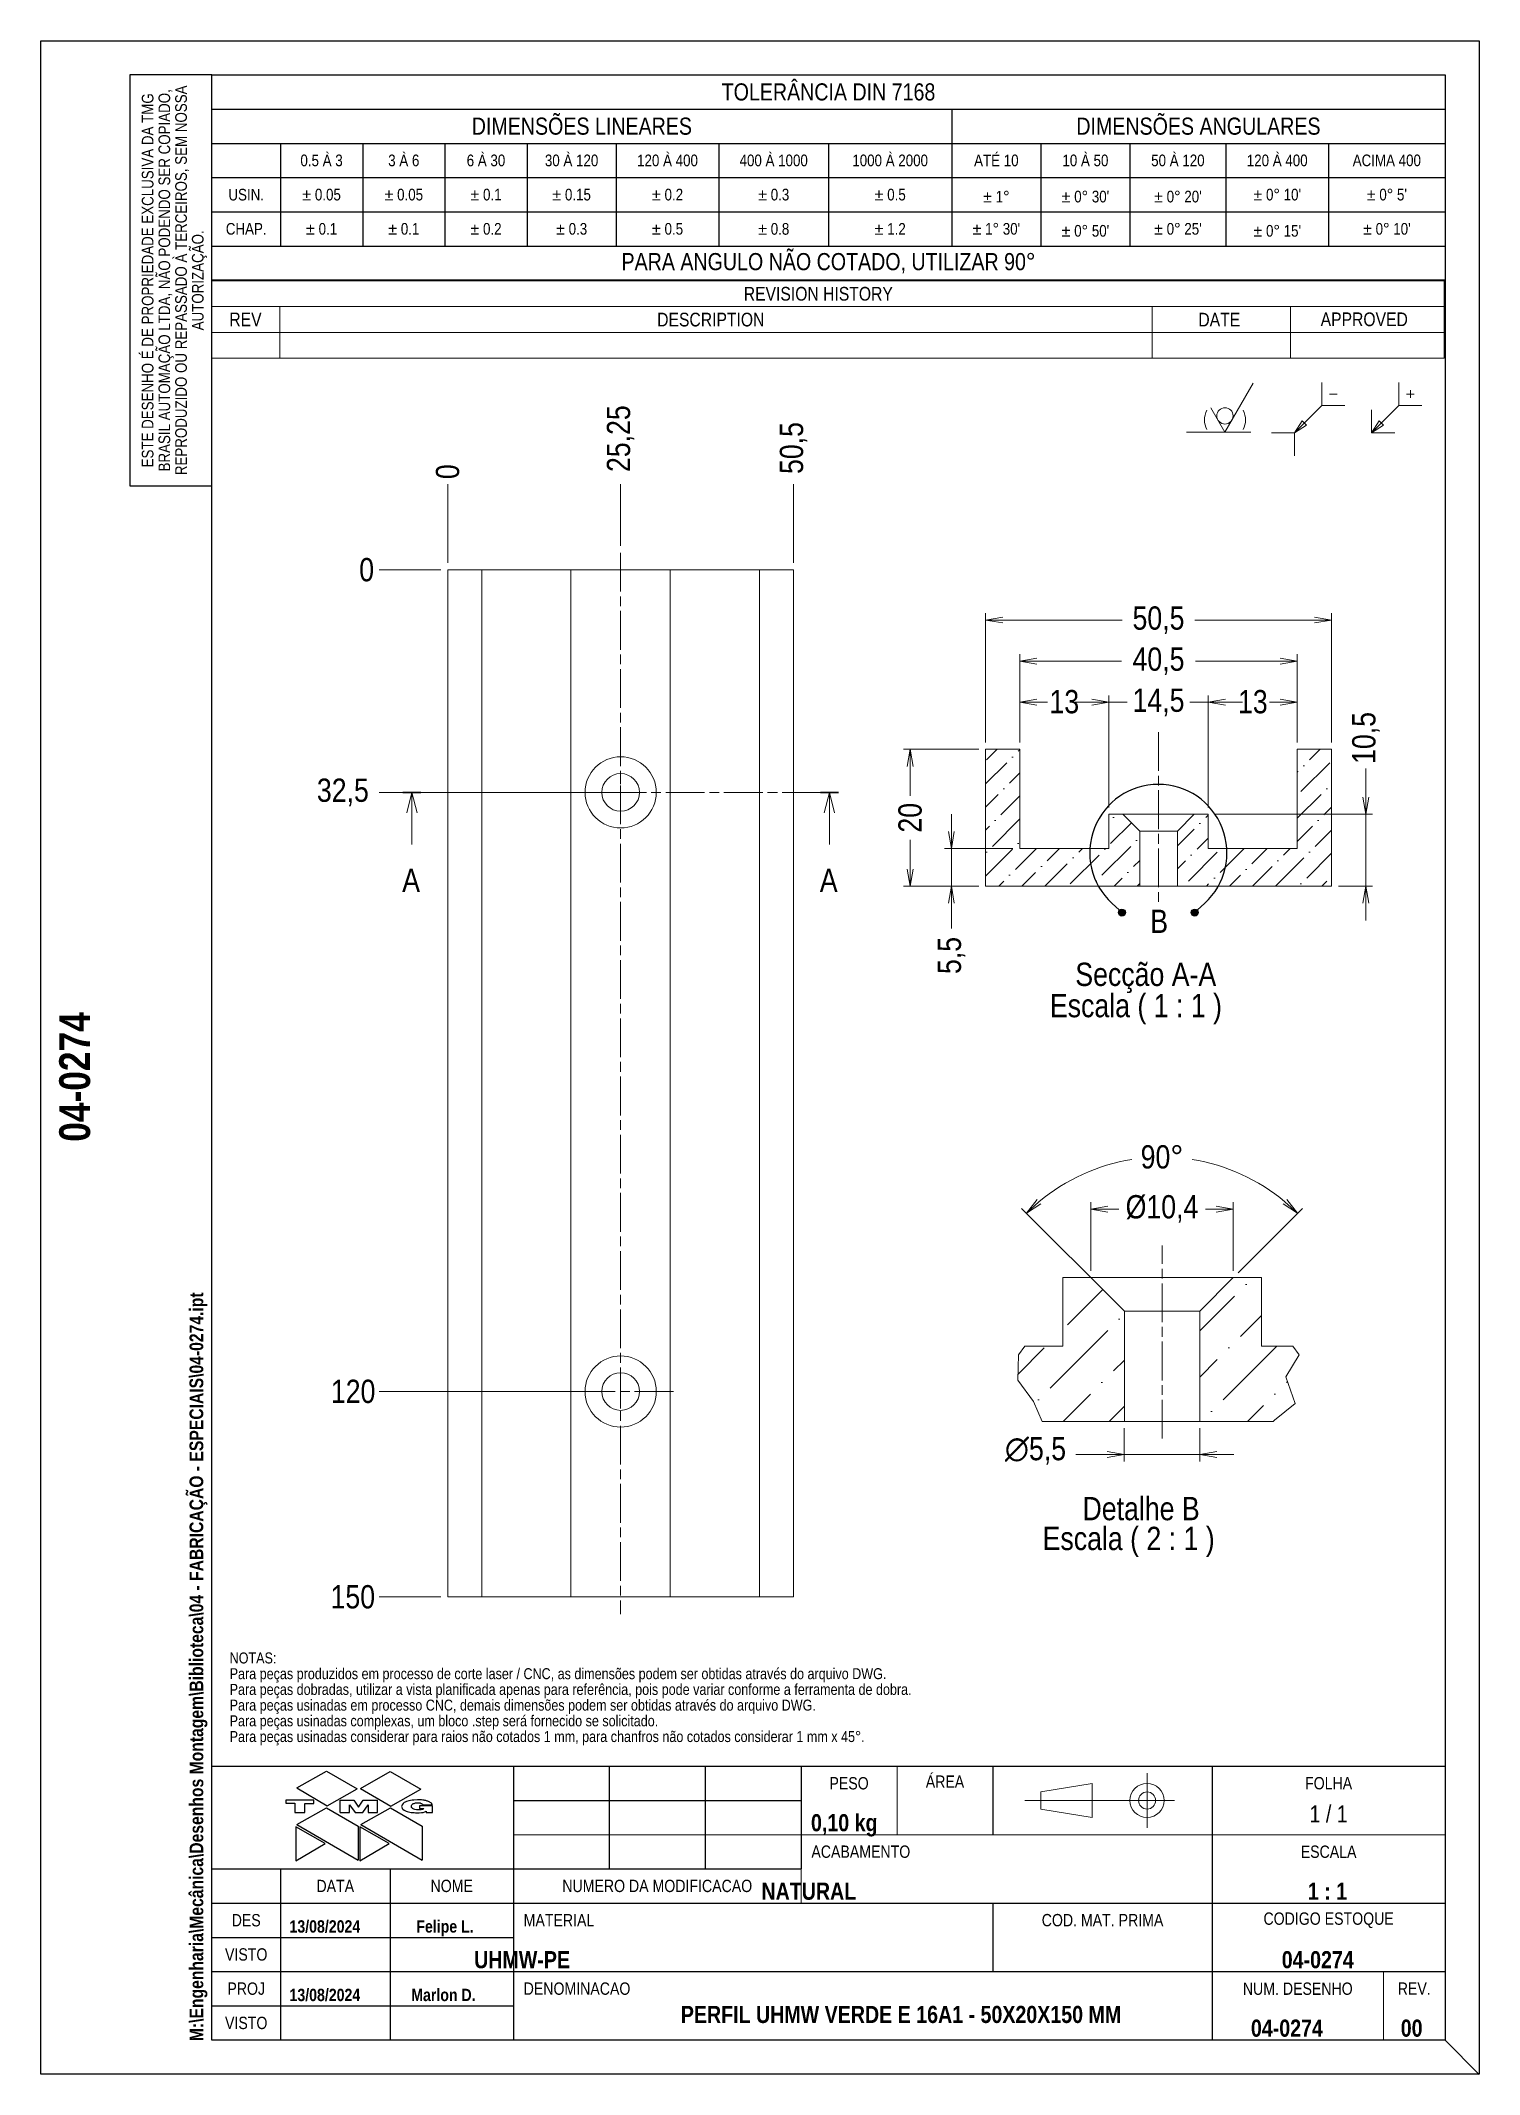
# Model space of a CAD drawing. Header units: millimetres. Extents: x 0 to 210, y 0 to 297.
import ezdxf
from ezdxf.enums import TextEntityAlignment as Align

# ---------------------------------------------------------------- set-up
doc = ezdxf.new("R2010")
doc.units = ezdxf.units.MM
doc.linetypes.add('CHAIN', pattern=[0.3543, 0.2362, -0.0295, 0.0591, -0.0295])
doc.layers.get('0').update_dxf_attribs({"lineweight": 25})
for name, color, linetype, lineweight in [('BORDA', 7, 'Continuous', 25), ('CONTORNO', 7, 'Continuous', 9), ('TMG - Bordas', 7, 'Continuous', 25), ('TMG - Bordas do Detalhe', 7, 'Continuous', 25), ('TMG - Secção', 7, 'CHAIN', 18), ('TMG - Simbolos', 7, 'Continuous', 18), ('TMG - Título', 7, 'Continuous', 18), ('TMG - Visível', 7, 'Continuous', 18)]:
    doc.layers.add(name, color=color, linetype=linetype, lineweight=lineweight)
for name, color, linetype, lineweight, true_color in [('TMG - Cota', 1, 'Continuous', 18, 0xff0000), ('TMG - Hachura', 7, 'Continuous', 9, 0xff8000), ('TMG - Laranja', 7, 'Continuous', 9, 0xf49800), ('TMG - Linha de Centro', 5, 'Continuous', 9, 0x0000ff), ('TMG - Linha de Quebra', 5, 'Continuous', 9, 0x0000ff), ('TMG - Marca de Centro', 5, 'Continuous', 9, 0x0000ff), ('TMG - Marrom', 7, 'Continuous', 9, 0x716f5f), ('TMG - Simbologia Usinagem', 5, 'Continuous', 18, 0x0000ff)]:
    doc.layers.add(name, color=color, linetype=linetype, lineweight=lineweight, true_color=true_color)
doc.styles.add('Estilo de texto113', font='')
doc.styles.add('Estilo de texto114', font='')
doc.styles.add('Estilo de texto118', font='')
doc.styles.add('Estilo de texto120', font='')
doc.styles.add('TMG - Cota', font='technic_.ttf')
doc.styles.add('TMG - Lista de Peças', font='technic_.ttf')
doc.styles.add('TMG - Tolerância', font='technic_.ttf')
doc.styles.get('Estilo de texto113').set_extended_font_data('Technic', bold=True)
doc.styles.get('Estilo de texto114').set_extended_font_data('Technic', bold=True)
doc.styles.get('Estilo de texto118').set_extended_font_data('Technic', bold=True)
doc.styles.get('Estilo de texto120').set_extended_font_data('Technic', bold=True)
doc.dimstyles.new('TMG - Cota', dxfattribs={"dimtxt": 3.4, "dimasz": 2.5, "dimexe": 1, "dimexo": 1, "dimgap": 0.8, "dimtad": 0, "dimtxsty": 'TMG - Cota', "dimblk": 'OPEN', "dimcen": 0.09, "dimdle": 10, "dimclrd": 256, "dimclre": 256, "dimclrt": 256, "dimadec": 0, "dimazin": 0, "dimtfac": 0.470588, "dimtmove": 0, "dimatfit": 3, "dimldrblk": 'Open-1', "dimfxl": 0, "dimtolj": 1, "dimtzin": 0, "dimlwd": -1, "dimlwe": -1, "dimarcsym": 0})
pattern_1 = [(45, (0, 0), (1.262849, 4.630445), [5.953125, -1.190625, 0, -1.190625])]
pattern_2 = [(45, (0, 0), (2.5257, 9.26089), [11.90625, -2.38125, 0, -2.38125])]

msp = doc.modelspace()

# ---------------------------------------------------------------- texts
at = {"layer": 'TMG - Simbolos', "char_height": 3.4, "attachment_point": 7, "style": 'TMG - Cota'}
for s, insert in [('Secção A-A', (151.031, 157.899)), ('Escala ( 1 : 1 )', (147.321, 153.358)), ('Detalhe B', (152.081, 80.875)), ('Escala ( 2 : 1 )', (146.258, 75.54))]:
    msp.add_mtext(s, dxfattribs=dict(at, insert=insert))
at = {"layer": 'TMG - Simbolos', "insert": (27.583, 48.037), "char_height": 1.6, "width": 134.41698, "attachment_point": 7, "line_spacing_factor": 0.860529, "style": 'TMG - Lista de Peças'}
msp.add_mtext('\\fTechnic|b0|i0;{\\H1.6000;NOTAS: \\P}\\fTechnic|b0|i0;{\\H1.6000;Para peças produzidos em processo de corte laser / CNC, as dimensões podem ser obtidas através do arquivo DWG.\\P}\\fTechnic|b0|i0;{\\H1.6000;Para peças dobradas, utilizar a vista planificada apenas para referência, pois pode variar conforme a ferramenta de dobra.\\P}\\fTechnic|b0|i0;{\\H1.6000;Para peças usinadas em processo CNC, demais dimensões podem ser obtidas através do arquivo DWG.\\P}\\fTechnic|b0|i0;{\\H1.6000;Para peças usinadas complexas, um bloco .step será fornecido se solicitado.\\P}\\fTechnic|b0|i0;{\\H1.6000;Para peças usinadas considerar para raios não cotados 1 mm, para chanfros não cotados considerar 1 mm x 45°.}', dxfattribs=at)

# ---------------------------------------------------------------- blocks, each defined once
blk = doc.blocks.new('Bordas BORDA A4')
at = {"layer": 'BORDA'}
for p, q in [((0, 297), (210, 297)), ((0, 0), (0, 297)), ((210, 297), (210, 0)), ((210, 0), (0, 0))]:
    blk.add_line(p, q, dxfattribs=at)
at = {"layer": 'BORDA', "lineweight": 30}
for p, q in [((25, 292), (205, 292)), ((25, 5), (25, 292)), ((205, 292), (205, 5)), ((205, 5), (25, 5))]:
    blk.add_line(p, q, dxfattribs=at)
at = {"layer": 'CONTORNO'}
for tag, p, height, style in [('STOCK_NUMBER_001', (7.21, 136.2), 4.5, 'Estilo de texto118'), ('FILENAME_AND_PATH_001', (23.73, 4.84), 2, 'Estilo de texto120')]:
    blk.add_attdef(tag, p, '', height=height, rotation=90, dxfattribs=dict(at, style=style))
blk = doc.blocks.new('Blocos de títulos LEGENDA TMG A4 A3')
at = {"layer": 'TMG - Bordas', "lineweight": 30}
blk.add_line((151.61, 80.53), (195.61, 80.53), dxfattribs=at)
at = {"layer": 'TMG - Laranja', "color": 30, "linetype": 'Continuous', "lineweight": 30, "true_color": 0xf49800}
for p, q in [((164.01, 92.36), (168.34, 94.82)), ((164.01, 92.36), (168.45, 89.76)), ((168.34, 94.82), (172.79, 92.22)), ((168.45, 89.76), (172.79, 92.22)), ((173.29, 92.29), (177.63, 94.75)), ((173.29, 92.29), (177.74, 89.69)), ((177.63, 94.75), (182.08, 92.16)), ((177.74, 89.69), (182.08, 92.16)), ((164.01, 87.01), (168.34, 89.47)), ((168.34, 89.47), (172.95, 86.79)), ((173.36, 87.01), (177.69, 89.47)), ((177.69, 89.47), (182.3, 86.79)), ((164.01, 87.01), (172.95, 81.81)), ((172.95, 86.79), (172.95, 81.81)), ((173.36, 87.01), (182.3, 81.81)), ((182.3, 86.79), (182.3, 81.81))]:
    blk.add_line(p, q, dxfattribs=at)
at = {"layer": 'TMG - Linha de Centro'}
for p, q in [((288.11, 94.53), (288.11, 86.53)), ((292.11, 90.53), (270.27, 90.53))]:
    blk.add_line(p, q, dxfattribs=at)
at = {"layer": 'TMG - Marrom', "color": 251, "linetype": 'Continuous', "lineweight": 30, "true_color": 0x716f5f}
for p, q in [((162.41, 90.58), (162.41, 90.12)), ((166.47, 90.58), (162.41, 90.58)), ((162.41, 90.12), (163.71, 90.12)), ((163.71, 90.12), (163.71, 88.77)), ((165.15, 88.77), (165.15, 90.09)), ((165.15, 90.09), (166.47, 90.09)), ((166.47, 90.09), (166.47, 90.58)), ((170.32, 88.77), (170.32, 90.58)), ((170.32, 90.58), (172.34, 90.58)), ((171.67, 88.77), (171.67, 89.91)), ((171.67, 89.91), (172.52, 88.77)), ((172.34, 90.58), (173.02, 89.53)), ((173.02, 89.53), (173.7, 90.58)), ((173.62, 88.77), (174.39, 89.87)), ((173.7, 90.58), (175.76, 90.58)), ((174.39, 89.87), (174.39, 88.77)), ((175.76, 88.77), (175.76, 90.58)), ((179.32, 89.76), (179.3, 89.67)), ((179.3, 89.67), (179.32, 89.54)), ((179.39, 89.91), (179.32, 89.76)), ((179.32, 89.54), (179.39, 89.36)), ((179.5, 90.07), (179.39, 89.91)), ((179.39, 89.36), (179.48, 89.25)), ((179.48, 89.25), (179.65, 89.12)), ((179.68, 90.21), (179.5, 90.07)), ((179.65, 89.12), (179.85, 89.01)), ((179.83, 90.29), (179.68, 90.21)), ((180.01, 90.38), (179.83, 90.29)), ((180.34, 90.49), (180.01, 90.38)), ((180.83, 90.57), (180.34, 90.49)), ((180.73, 89.72), (180.75, 89.8)), ((180.73, 89.61), (180.73, 89.72)), ((180.75, 89.52), (180.73, 89.61)), ((180.75, 89.8), (180.8, 89.91)), ((180.82, 89.43), (180.75, 89.52)), ((180.8, 89.91), (180.86, 89.98)), ((180.89, 89.36), (180.82, 89.43)), ((181.1, 90.58), (180.83, 90.57)), ((180.86, 89.98), (180.97, 90.07)), ((180.97, 89.3), (180.89, 89.36)), ((180.97, 90.07), (181.11, 90.11)), ((181.08, 89.25), (180.97, 89.3)), ((181.24, 89.21), (181.08, 89.25)), ((181.59, 90.61), (181.1, 90.58)), ((181.11, 90.11), (181.33, 90.16)), ((181.46, 89.17), (181.24, 89.21)), ((181.33, 90.16), (181.63, 90.18)), ((181.68, 89.14), (181.46, 89.17)), ((181.99, 90.62), (181.59, 90.61)), ((181.63, 90.18), (181.9, 90.18)), ((181.81, 89.14), (181.68, 89.14)), ((181.94, 89.14), (181.81, 89.14)), ((181.9, 90.18), (182.01, 90.16)), ((181.92, 89.74), (181.92, 89.36)), ((183.81, 89.74), (181.92, 89.74)), ((181.92, 89.36), (182.54, 89.36)), ((182.1, 89.17), (181.94, 89.14)), ((182.18, 90.6), (181.99, 90.62)), ((182.01, 90.16), (182.12, 90.11)), ((182.23, 89.19), (182.1, 89.17)), ((182.12, 90.11), (182.21, 90.08)), ((182.38, 90.57), (182.18, 90.6)), ((182.21, 90.08), (182.32, 90)), ((182.36, 89.23), (182.23, 89.19)), ((182.32, 90), (182.38, 89.91)), ((182.45, 89.28), (182.36, 89.23)), ((182.58, 90.55), (182.38, 90.57)), ((182.38, 89.91), (183.75, 89.91)), ((182.54, 89.36), (182.45, 89.28)), ((182.69, 90.53), (182.58, 90.55)), ((182.82, 90.51), (182.69, 90.53)), ((182.95, 90.46), (182.82, 90.51)), ((183.04, 90.44), (182.95, 90.46)), ((183.13, 90.42), (183.04, 90.44)), ((183.24, 90.38), (183.13, 90.42)), ((183.33, 90.33), (183.24, 90.38)), ((183.42, 90.29), (183.33, 90.33)), ((183.48, 90.25), (183.42, 90.29)), ((183.55, 90.2), (183.48, 90.25)), ((183.64, 90.13), (183.55, 90.2)), ((183.68, 90.07), (183.64, 90.13)), ((183.72, 90), (183.68, 90.07)), ((183.75, 89.96), (183.72, 90)), ((183.75, 89.91), (183.75, 89.96)), ((183.81, 88.77), (183.81, 89.74)), ((163.71, 88.77), (165.15, 88.77)), ((163.83, 86.68), (163.83, 81.73)), ((168.12, 84.26), (163.83, 86.68)), ((170.32, 88.77), (171.67, 88.77)), ((172.52, 88.77), (173.62, 88.77)), ((173.18, 86.68), (173.18, 81.73)), ((177.47, 84.26), (173.18, 86.68)), ((174.39, 88.77), (175.76, 88.77)), ((179.85, 89.01), (179.96, 88.97)), ((179.96, 88.97), (180.12, 88.92)), ((180.12, 88.92), (180.31, 88.86)), ((180.31, 88.86), (180.49, 88.81)), ((180.49, 88.81), (180.69, 88.79)), ((180.69, 88.79), (180.84, 88.77)), ((180.84, 88.77), (181.11, 88.75)), ((181.11, 88.75), (181.33, 88.73)), ((181.33, 88.73), (181.41, 88.73)), ((181.41, 88.73), (181.63, 88.73)), ((181.63, 88.73), (181.85, 88.73)), ((181.85, 88.73), (182.21, 88.77)), ((182.21, 88.77), (182.43, 88.79)), ((182.43, 88.79), (182.69, 88.88)), ((182.69, 88.88), (182.87, 88.95)), ((182.87, 88.95), (182.89, 88.77)), ((182.89, 88.77), (183.81, 88.77)), ((163.83, 81.73), (168.12, 84.26)), ((173.18, 81.73), (177.47, 84.26))]:
    blk.add_line(p, q, dxfattribs=at)
at = {"layer": 'TMG - Simbolos', "lineweight": 30}
for p, q in [((151.61, 95.53), (331.61, 95.53)), ((151.61, 55.53), (151.61, 95.53)), ((195.61, 95.53), (195.61, 55.53)), ((209.61, 95.53), (209.61, 80.53)), ((223.61, 95.53), (223.61, 80.53)), ((237.61, 95.53), (237.61, 80.53)), ((265.61, 95.53), (265.61, 85.53)), ((297.61, 95.53), (297.61, 55.53)), ((331.61, 95.53), (331.61, 55.53)), ((195.61, 90.53), (237.61, 90.53)), ((161.61, 80.53), (161.61, 55.53)), ((177.61, 80.53), (177.61, 55.53)), ((195.61, 80.53), (237.61, 80.53)), ((151.61, 75.53), (195.61, 75.53)), ((195.61, 75.53), (331.61, 75.53)), ((265.61, 75.53), (265.61, 65.53)), ((151.61, 70.53), (195.61, 70.53)), ((151.61, 65.53), (195.61, 65.53)), ((195.61, 65.53), (331.61, 65.53)), ((151.61, 60.53), (195.61, 60.53)), ((331.61, 55.53), (151.61, 55.53))]:
    blk.add_line(p, q, dxfattribs=at)
at = {"layer": 'TMG - Simbolos'}
for p, q in [((251.61, 95.53), (251.61, 85.53)), ((272.61, 91.78), (280.11, 93.03)), ((280.11, 93.03), (280.11, 88.03)), ((272.61, 89.28), (272.61, 91.78)), ((280.11, 88.03), (272.61, 89.28)), ((195.61, 85.53), (237.61, 85.53)), ((251.61, 85.53), (237.61, 85.53)), ((251.61, 85.53), (265.61, 85.53)), ((265.61, 85.53), (331.61, 85.53)), ((237.61, 80.53), (237.61, 75.53)), ((322.61, 65.53), (322.61, 55.53))]:
    blk.add_line(p, q, dxfattribs=at)
at = {"layer": 'TMG - Simbolos', "color": 7}
blk.add_line((331.61, 55.53), (336.61, 50.53), dxfattribs=at)
at = {"layer": 'TMG - Simbolos'}
for radius in [2.5, 1.25]:
    blk.add_circle((288.11, 90.53), radius, dxfattribs=at)
at = {"layer": 'TMG - Simbolos', "char_height": 1.8, "style": 'TMG - Tolerância'}
for s, insert, attachment_point in [('\\fTechnic|b0|i0;{\\H1.8000;PESO}', (244.61, 93.03), 5), ('\\fTechnic|b0|i0;{\\H1.8000;ÁREA}', (258.61, 93.28), 5), ('\\fTechnic|b0|i0;{\\H1.8000;FOLHA}', (314.61, 93.04), 5), ('\\fTechnic|b0|i0;{\\H1.8000;ACABAMENTO}', (239.11, 83.04), 4), ('\\fTechnic|b0|i0;{\\H1.8000;ESCALA}', (314.61, 83.03), 5), ('\\fTechnic|b0|i0;{\\H1.8000;DATA}', (169.61, 78.04), 5), ('\\fTechnic|b0|i0;{\\H1.8000;NOME}', (186.61, 78.04), 5), ('\\fTechnic|b0|i0;{\\H1.8000;NUMERO DA MODIFICACAO}', (216.61, 78.04), 5), ('\\fTechnic|b0|i0;{\\H1.8000;COD. MAT. PRIMA}', (281.61, 73.04), 5), ('\\fTechnic|b0|i0;{\\H1.8000;CODIGO ESTOQUE}', (314.61, 73.03), 5), ('\\fTechnic|b0|i0;{\\H1.8000;VISTO}', (156.61, 68.03), 5), ('\\fTechnic|b0|i0;{\\H1.8000;DENOMINACAO}', (197.11, 63.04), 4), ('\\fTechnic|b0|i0;{\\H1.8000;NUM. DESENHO}', (310.11, 63.03), 5), ('\\fTechnic|b0|i0;{\\H1.8000;REV.}', (327.11, 63.05), 5)]:
    blk.add_mtext(s, dxfattribs=dict(at, insert=insert, attachment_point=attachment_point))
at = {"layer": 'TMG - Simbolos', "style": 'TMG - Tolerância'}
for s, insert, char_height, width, attachment_point in [('\\fTechnic|b0|i0;{\\H2.5000;1 / 1}', (314.61, 88.55), 2.5, 40.009, 5), ('\\fTechnic|b0|i0;{\\H1.8000;DES}', (156.61, 73.03), 1.8, 6.6594, 5), ('\\fTechnic|b0|i0;{\\H1.8000;MATERIAL}', (197.11, 73.04), 1.8, 12.5739, 4), ('\\fTechnic|b0|i0;{\\H1.8000;PROJ}', (156.61, 63.04), 1.8, 6.6594, 5), ('\\fTechnic|b0|i0;{\\H1.8000;VISTO}', (156.61, 58.03), 1.8, 7.058, 5)]:
    blk.add_mtext(s, dxfattribs=dict(at, insert=insert, char_height=char_height, width=width, attachment_point=attachment_point))
at = {"layer": 'TMG - Simbolos'}
for tag, height, style, p in [('RLM_3', 1.8, 'Estilo de texto114', (202.61, 93.03)), ('RLM_6', 1.8, 'Estilo de texto114', (216.61, 93.03)), ('RLM_9', 1.8, 'Estilo de texto114', (230.61, 93.03)), ('ÁREA', 2.5, 'Estilo de texto113', (258.61, 88.53)), ('RLM_2', 1.8, 'Estilo de texto114', (202.61, 88.03)), ('RLM_5', 1.8, 'Estilo de texto114', (216.61, 88.03)), ('RLM_8', 1.8, 'Estilo de texto114', (230.61, 88.03)), ('RLM_1', 1.8, 'Estilo de texto114', (202.61, 83.03)), ('RLM_4', 1.8, 'Estilo de texto114', (216.61, 83.03)), ('RLM_7', 1.8, 'Estilo de texto114', (230.61, 83.03)), ('MATERIAL', 2.5, 'Estilo de texto113', (197.61, 68.53))]:
    blk.add_attdef(tag, text='', height=height, dxfattribs=dict(at, style=style)).set_placement(p, align=Align.TOP_CENTER)
for tag, p, height, style in [('MASS\\P2;_001', (239.05, 86.03), 2.5, 'Estilo de texto113'), ('ACABAMENTO_001', (231.82, 76.03), 2.5, 'Estilo de texto113'), ('Initial_View_Scale_001', (311.58, 76.03), 2.5, 'Estilo de texto113'), ('CHECKED_DATE_001', (162.93, 71.23), 1.8, 'Estilo de texto114'), ('DESIGNER_001', (181.44, 71.23), 1.8, 'Estilo de texto114'), ('MATERIAL_001', (189.88, 66.03), 2.5, 'Estilo de texto113'), ('STOCK_NUMBER_001', (307.77, 66.03), 2.5, 'Estilo de texto113'), ('ENG_APPROVAL_DATE_001', (162.93, 61.23), 1.8, 'Estilo de texto114'), ('PROJECT_001', (180.7, 61.23), 1.8, 'Estilo de texto114'), ('DESCRIPTION_001', (220.05, 58.03), 2.5, 'Estilo de texto113'), ('PART_NUMBER_001', (303.27, 56.03), 2.5, 'Estilo de texto113'), ('REVISION_NUMBER_001', (325.14, 56.03), 2.5, 'Estilo de texto113')]:
    blk.add_attdef(tag, p, '', height=height, dxfattribs=dict(at, style=style))
blk = doc.blocks.new('TMG.Propriedade')
at = {"layer": 'TMG - Simbolos', "lineweight": 30}
for p, q in [((-12, 0), (-12, -60)), ((0, 0), (-12, 0)), ((-12, -60), (0, -60))]:
    blk.add_line(p, q, dxfattribs=at)
at = {"layer": 'TMG - Simbolos'}
blk.add_line((0, 0), (0, -60), dxfattribs=at)
at = {"layer": 'TMG - Simbolos', "insert": (-5.47, -30), "char_height": 1.7, "width": 58.8074, "attachment_point": 5, "rotation": 90, "line_spacing_factor": 0.860529, "style": 'TMG - Tolerância'}
blk.add_mtext('\\fTechnic|b0|i0;{\\H1.7000;ESTE DESENHO É DE PROPRIEDADE EXCLUSIVA DA TMG BRASIL AUTOMAÇÃO LTDA}\\fTechnic|b0|i0;{\\H1.7000;, NÃO PODENDO SER COPIADO, REPRODUZIDO OU REPASSADO À TERCEIROS, SEM NOSSA AUTORIZAÇÃO.}\\fTechnic|b0|i0;{\\H1.6000;\\P}', dxfattribs=at)
blk = doc.blocks.new('Tolerâncias DIN 7168')
at = {"layer": 'TMG - Simbolos', "lineweight": 30}
for p, q in [((-180, -30), (-180, 0)), ((-180, -5), (0, -5)), ((-72, -5), (-72, -25)), ((-180, -10), (0, -10)), ((-170, -10), (-170, -25)), ((-158, -10), (-158, -25)), ((-146, -10), (-146, -25)), ((-134, -10), (-134, -25)), ((-121, -10), (-121, -25)), ((-106, -10), (-106, -25)), ((-90, -10), (-90, -25)), ((-59, -10), (-59, -25)), ((-46, -10), (-46, -25)), ((-32, -10), (-32, -25)), ((-17, -10), (-17, -25)), ((-180, -15), (0, -15)), ((-180, -20), (0, -20)), ((-180, -25), (0, -25)), ((-180, -30), (0, -30)), ((0, -30), (-180, -30))]:
    blk.add_line(p, q, dxfattribs=at)
at = {"layer": 'TMG - Simbolos'}
for p, q in [((-180, 0), (0, 0)), ((0, 0), (0, -30))]:
    blk.add_line(p, q, dxfattribs=at)
at = {"layer": 'TMG - Simbolos', "attachment_point": 5, "style": 'TMG - Tolerância'}
for s, insert, char_height in [('\\fTechnic|b0|i0;{\\H2.5000;TOLERÂNCIA DIN 7168}', (-90, -2.5), 2.5), ('\\fTechnic|b0|i0;{\\H2.5000;DIMENSÕES LINEARES}', (-126, -7.5), 2.5), ('\\fTechnic|b0|i0;{\\H2.5000;DIMENSÕES ANGULARES}', (-36, -7.5), 2.5), ('\\fTechnic|b0|i0;{\\H1.7000;0.5 À 3}', (-164, -12.5), 1.7), ('\\fTechnic|b0|i0;{\\H1.7000;3 À 6}', (-152, -12.5), 1.7), ('\\fTechnic|b0|i0;{\\H1.7000;6 À 30}', (-140, -12.5), 1.7), ('\\fTechnic|b0|i0;{\\H1.7000;30 À 120}', (-127.5, -12.5), 1.7), ('\\fTechnic|b0|i0;{\\H1.7000;120 À 400}', (-113.5, -12.5), 1.7), ('\\fTechnic|b0|i0;{\\H1.7000;400 À 1000}', (-98, -12.5), 1.7), ('\\fTechnic|b0|i0;{\\H1.7000;1000 À 2000}', (-81, -12.5), 1.7), ('\\fTechnic|b0|i0;{\\H1.7000;ATÉ 10}', (-65.5, -12.5), 1.7), ('\\fTechnic|b0|i0;{\\H1.7000;10 À 50}', (-52.5, -12.5), 1.7), ('\\fTechnic|b0|i0;{\\H1.7000;50 À 120}', (-39, -12.5), 1.7), ('\\fTechnic|b0|i0;{\\H1.7000;120 À 400}', (-24.5, -12.5), 1.7), ('\\fTechnic|b0|i0;{\\H1.7000;ACIMA 400}', (-8.5, -12.49), 1.7), ('\\fTechnic|b0|i0;{\\H1.7000;USIN.}', (-175, -17.5), 1.7), ('\\fTechnic|b0|i0;{\\H1.7000;± 0.05}', (-164, -17.49), 1.7), ('\\fTechnic|b0|i0;{\\H1.7000;± 0.05}', (-152, -17.49), 1.7), ('\\fTechnic|b0|i0;{\\H1.7000;± 0.1}', (-140, -17.49), 1.7), ('\\fTechnic|b0|i0;{\\H1.7000;± 0.15}', (-127.5, -17.49), 1.7), ('\\fTechnic|b0|i0;{\\H1.7000;± 0.2}', (-113.5, -17.49), 1.7), ('\\fTechnic|b0|i0;{\\H1.7000;± 0.3}', (-98, -17.49), 1.7), ('\\fTechnic|b0|i0;{\\H1.7000;± 0.5}', (-81, -17.49), 1.7), ("\\fTechnic|b0|i0;{\\H1.7000;± 0° 10'}", (-24.5, -17.49), 1.7), ("\\fTechnic|b0|i0;{\\H1.7000;± 0° 5'}", (-8.5, -17.49), 1.7), ('\\fTechnic|b0|i0;{\\H1.7000;CHAP.}', (-175, -22.49), 1.7), ('\\fTechnic|b0|i0;{\\H1.7000;± 0.1}', (-164, -22.49), 1.7), ('\\fTechnic|b0|i0;{\\H1.7000;± 0.1}', (-152, -22.49), 1.7), ('\\fTechnic|b0|i0;{\\H1.7000;± 0.2}', (-140, -22.49), 1.7), ('\\fTechnic|b0|i0;{\\H1.7000;± 0.3}', (-127.5, -22.49), 1.7), ('\\fTechnic|b0|i0;{\\H1.7000;± 0.5}', (-113.5, -22.49), 1.7), ('\\fTechnic|b0|i0;{\\H1.7000;± 0.8}', (-98, -22.5), 1.7), ('\\fTechnic|b0|i0;{\\H1.7000;± 1.2}', (-81, -22.49), 1.7), ("\\fTechnic|b0|i0;{\\H1.7000;± 1° 30'}", (-65.5, -22.49), 1.7), ("\\fTechnic|b0|i0;{\\H1.7000;± 0° 25'}", (-39, -22.49), 1.7), ("\\fTechnic|b0|i0;{\\H1.7000;± 0° 10'}", (-8.5, -22.49), 1.7), ('\\fTechnic|b0|i0;{\\H2.5000;PARA ANGULO NÃO COTADO, UTILIZAR 90°}', (-90, -27.5), 2.5)]:
    blk.add_mtext(s, dxfattribs=dict(at, insert=insert, char_height=char_height))
at = {"layer": 'TMG - Simbolos', "char_height": 1.7, "attachment_point": 5, "line_spacing_factor": 3.529412, "style": 'TMG - Tolerância'}
for s, insert in [('\\fTechnic|b0|i0;{\\H1.7000;± 1°}\\fTechnic|b0|i0;{\\H1.6000;\\P}', (-65.5, -17.78)), ("\\fTechnic|b0|i0;{\\H1.7000;± 0° 30'}\\fTechnic|b0|i0;{\\H1.6000;\\P}", (-52.5, -17.78)), ("\\fTechnic|b0|i0;{\\H1.7000;± 0° 20'}\\fTechnic|b0|i0;{\\H1.6000;\\P}", (-39, -17.78)), ("\\fTechnic|b0|i0;{\\H1.7000;± 0° 50'}\\fTechnic|b0|i0;{\\H1.6000;\\P}", (-52.5, -22.78)), ("\\fTechnic|b0|i0;{\\H1.7000;± 0° 15'}\\fTechnic|b0|i0;{\\H1.6000;\\P}", (-24.5, -22.78))]:
    blk.add_mtext(s, dxfattribs=dict(at, insert=insert))
blk = doc.blocks.new('TMG.Rebarba')
at = {"layer": 'TMG - Simbolos'}
for p, q in [((-4.85, 2.65), (-4.85, 7.15)), ((-3.35, 4.9), (-1.85, 4.9)), ((10.15, 2.65), (10.15, 7.15)), ((11.65, 4.9), (13.15, 4.9)), ((12.4, 5.65), (12.4, 4.15)), ((-10.15, -2.65), (-4.85, 2.65)), ((-4.85, 2.65), (-0.35, 2.65)), ((4.85, -2.65), (10.15, 2.65)), ((4.85, 1.85), (4.85, -2.65)), ((10.15, 2.65), (14.65, 2.65)), ((-10.15, -2.65), (-14.65, -2.65)), ((-10.15, -2.65), (-8.67, -0.32)), ((-7.82, -1.17), (-10.15, -2.65)), ((-10.15, -2.65), (-10.15, -7.15)), ((-8.67, -0.32), (-7.82, -1.17)), ((4.85, -2.65), (6.33, -0.32)), ((7.18, -1.17), (4.85, -2.65)), ((4.85, -2.65), (9.35, -2.65)), ((6.33, -0.32), (7.18, -1.17))]:
    blk.add_line(p, q, dxfattribs=at)
blk = doc.blocks.new('(U.P.)')
at = {"layer": 'TMG - Simbologia Usinagem', "lineweight": 18}
for p, q in [((13, 9.53), (7.5, 0)), ((7.5, 0), (4.75, 4.76))]:
    blk.add_line(p, q, dxfattribs=at)
at = {"layer": 'TMG - Simbologia Usinagem'}
blk.add_circle((7.5, 3.18), 1.59, dxfattribs=at)
at = {"layer": 'TMG - Título'}
for q in [(0, 0), (12.5, 0)]:
    blk.add_line((7.5, 0), q, dxfattribs=at)
for start, end in [(151.9454, 208.0546), (331.9454, 28.0546)]:
    blk.add_arc((7.5, 2.38), 4, start, end, dxfattribs=at)
blk = doc.blocks.new('REVISION HISTORY')
at = {"layer": 'TMG - Simbolos'}
for p, q in [((25, 261.94), (204.88, 261.94)), ((25, 261.94), (25, 258.17)), ((204.88, 261.94), (204.88, 258.17)), ((25, 258.17), (204.88, 258.17)), ((25, 258.17), (25, 254.4)), ((34.93, 258.17), (34.93, 254.4)), ((162.26, 258.17), (162.26, 254.4)), ((182.46, 258.17), (182.46, 254.4)), ((204.88, 258.17), (204.88, 254.4)), ((25, 254.4), (204.88, 254.4)), ((25, 254.4), (25, 250.62)), ((34.93, 254.4), (34.93, 250.62)), ((162.26, 254.4), (162.26, 250.62)), ((182.46, 254.4), (182.46, 250.62)), ((204.88, 254.4), (204.88, 250.62)), ((25, 250.62), (204.88, 250.62))]:
    blk.add_line(p, q, dxfattribs=at)
at = {"layer": 'TMG - Simbolos', "char_height": 2, "attachment_point": 7, "style": 'TMG - Lista de Peças'}
for s, insert in [('REVISION HISTORY', (102.63, 259.01)), ('REV', (27.54, 255.29)), ('DESCRIPTION', (89.99, 255.24)), ('DATE', (168.99, 255.26)), ('APPROVED', (186.84, 255.28))]:
    blk.add_mtext(s, dxfattribs=dict(at, insert=insert))
blk = doc.blocks.new('SeçãoTrans2D0')
at = {"layer": 'TMG - Secção', "linetype": 'Continuous', "lineweight": 35}
for p, q in [((52.88, 187.22), (55.5, 187.22)), ((113.83, 187.22), (116.46, 187.22))]:
    blk.add_line(p, q, dxfattribs=at)
at = {"layer": 'TMG - Secção', "linetype": 'Continuous'}
for p, q in [((54.19, 187.22), (53.44, 184.22)), ((54.19, 184.22), (54.19, 187.22)), ((54.94, 184.22), (54.19, 187.22)), ((115.14, 187.22), (114.39, 184.22)), ((115.14, 184.22), (115.14, 187.22)), ((115.89, 184.22), (115.14, 187.22)), ((54.19, 179.61), (54.19, 184.22)), ((115.14, 179.61), (115.14, 184.22))]:
    blk.add_line(p, q, dxfattribs=at)
at = {"layer": 'TMG - Secção', "char_height": 3.4, "attachment_point": 7, "style": 'TMG - Cota'}
for insert in [(52.77, 172.68), (113.73, 172.68)]:
    blk.add_mtext('A', dxfattribs=dict(at, insert=insert))
blk = doc.blocks.new('Detalhe2D0')
at = {"layer": 'TMG - Bordas do Detalhe'}
h = blk.add_hatch(color=256, dxfattribs=at)
edge = h.paths.add_edge_path()
edge.add_arc((157.84, 169.66), 0.5, 0, 360)
h = blk.add_hatch(color=256, dxfattribs=at)
edge = h.paths.add_edge_path()
edge.add_arc((168.46, 169.66), 0.5, 0, 360)
at = {"layer": 'TMG - Bordas do Detalhe', "linetype": 'Continuous'}
for p, q in [((156.36, 171.02), (157.47, 170)), ((169.93, 171.02), (168.82, 170))]:
    blk.add_line(p, q, dxfattribs=at)
for centre in [(157.84, 169.66), (168.46, 169.66)]:
    blk.add_circle(centre, 0.5, dxfattribs=at)
at = {"layer": 'TMG - Bordas do Detalhe'}
blk.add_arc((163.15, 178.38), 10.01, 312.6538, 227.3462, dxfattribs=at)
at = {"layer": 'TMG - Bordas do Detalhe', "insert": (161.97, 166.69), "char_height": 3.4, "attachment_point": 7, "style": 'TMG - Cota'}
blk.add_mtext('B', dxfattribs=at)
blk = doc.blocks.new('*D31')
at = {"layer": 'Defpoints', "color": 0, "transparency": 16777216}
for p in [(49.41, 219.72), (59.41, 219.72), (59.41, 219.72)]:
    blk.add_point(p, dxfattribs=at)
at = {"layer": 'TMG - Cota', "transparency": 16777216}
blk.add_line((58.41, 219.72), (49.41, 219.72), dxfattribs=at)
at = {"layer": 'TMG - Cota', "transparency": 16777216, "insert": (47.58, 219.72), "char_height": 3.4, "attachment_point": 5, "style": 'TMG - Cota'}
blk.add_mtext('\\A1;0', dxfattribs=at)
blk = doc.blocks.new('_Open')
at = {"color": 0, "linetype": 'ByBlock', "lineweight": -2}
for p, q in [((-1, 0.17), (0, 0)), ((-1, -0.17), (0, 0)), ((0, 0), (-1, 0))]:
    blk.add_line(p, q, dxfattribs=at)
blk = doc.blocks.new('Open-1')
at = {"color": 0}
for p, q in [((0, 0), (-1, 0.25)), ((-1, 0), (0, 0)), ((-1, -0.25), (0, 0))]:
    blk.add_line(p, q, dxfattribs=at)
blk = doc.blocks.new('*D32')
at = {"layer": 'Defpoints', "color": 0, "transparency": 16777216}
for p in [(59.41, 219.72), (49.41, 187.22), (84.66, 187.22)]:
    blk.add_point(p, dxfattribs=at)
at = {"layer": 'TMG - Cota', "transparency": 16777216}
blk.add_line((83.66, 187.22), (49.41, 187.22), dxfattribs=at)
at = {"layer": 'TMG - Cota', "transparency": 16777216, "insert": (44.11, 187.22), "char_height": 3.4, "attachment_point": 5, "style": 'TMG - Cota'}
blk.add_mtext('\\A1;32,5', dxfattribs=at)
blk = doc.blocks.new('*D33')
at = {"layer": 'Defpoints', "color": 0, "transparency": 16777216}
for p in [(59.41, 219.72), (49.41, 69.72), (59.41, 69.72)]:
    blk.add_point(p, dxfattribs=at)
at = {"layer": 'TMG - Cota', "transparency": 16777216}
blk.add_line((58.41, 69.72), (49.41, 69.72), dxfattribs=at)
at = {"layer": 'TMG - Cota', "transparency": 16777216, "insert": (45.56, 69.72), "char_height": 3.4, "attachment_point": 5, "style": 'TMG - Cota'}
blk.add_mtext('\\A1;150', dxfattribs=at)
blk = doc.blocks.new('*D34')
at = {"layer": 'Defpoints', "color": 0, "transparency": 16777216}
for p in [(59.41, 219.72), (49.41, 99.72), (84.66, 99.72)]:
    blk.add_point(p, dxfattribs=at)
at = {"layer": 'TMG - Cota', "transparency": 16777216}
blk.add_line((83.66, 99.72), (49.41, 99.72), dxfattribs=at)
at = {"layer": 'TMG - Cota', "transparency": 16777216, "insert": (45.61, 99.72), "char_height": 3.4, "attachment_point": 5, "style": 'TMG - Cota'}
blk.add_mtext('\\A1;120', dxfattribs=at)
blk = doc.blocks.new('*D35')
at = {"layer": 'Defpoints', "color": 0, "transparency": 16777216}
for p in [(59.41, 232.22), (59.41, 219.72), (59.41, 219.72)]:
    blk.add_point(p, dxfattribs=at)
at = {"layer": 'TMG - Cota', "transparency": 16777216}
blk.add_line((59.41, 220.72), (59.41, 232.22), dxfattribs=at)
at = {"layer": 'TMG - Cota', "transparency": 16777216, "insert": (59.41, 234.05), "char_height": 3.4, "attachment_point": 5, "rotation": 90, "style": 'TMG - Cota'}
blk.add_mtext('\\A1;0', dxfattribs=at)
blk = doc.blocks.new('*D36')
at = {"layer": 'Defpoints', "color": 0, "transparency": 16777216}
for p in [(84.66, 232.22), (84.66, 222.22), (59.41, 219.72)]:
    blk.add_point(p, dxfattribs=at)
at = {"layer": 'TMG - Cota', "transparency": 16777216}
blk.add_line((84.66, 223.22), (84.66, 232.22), dxfattribs=at)
at = {"layer": 'TMG - Cota', "transparency": 16777216, "insert": (84.66, 238.88), "char_height": 3.4, "attachment_point": 5, "rotation": 90, "style": 'TMG - Cota'}
blk.add_mtext('\\A1;25,25', dxfattribs=at)
blk = doc.blocks.new('*D37')
at = {"layer": 'Defpoints', "color": 0, "transparency": 16777216}
for p in [(109.91, 232.22), (59.41, 219.72), (109.91, 219.72)]:
    blk.add_point(p, dxfattribs=at)
at = {"layer": 'TMG - Cota', "transparency": 16777216}
blk.add_line((109.91, 220.72), (109.91, 232.22), dxfattribs=at)
at = {"layer": 'TMG - Cota', "transparency": 16777216, "insert": (109.91, 237.51), "char_height": 3.4, "attachment_point": 5, "rotation": 90, "style": 'TMG - Cota'}
blk.add_mtext('\\A1;50,5', dxfattribs=at)
blk = doc.blocks.new('*D38')
at = {"layer": 'Defpoints', "color": 0, "transparency": 16777216}
for p in [(158.18, 95.35), (169.18, 95.35), (169.18, 90.52)]:
    blk.add_point(p, dxfattribs=at)
at = {"layer": 'TMG - Cota', "transparency": 16777216}
for p, q in [((158.18, 94.35), (158.18, 89.52)), ((169.18, 94.35), (169.18, 89.52)), ((155.68, 90.52), (151.1, 90.52)), ((169.18, 90.52), (158.18, 90.52)), ((171.68, 90.52), (174.18, 90.52))]:
    blk.add_line(p, q, dxfattribs=at)
at = {"layer": 'TMG - Cota', "transparency": 16777216, "xscale": 2.5, "yscale": 2.5, "zscale": 2.5}
blk.add_blockref('_Open', (158.18, 90.52), dxfattribs=at)
at = {"layer": 'TMG - Cota', "transparency": 16777216, "xscale": 2.5, "yscale": 2.5, "zscale": 2.5, "rotation": 180}
blk.add_blockref('_Open', (169.18, 90.52), dxfattribs=at)
at = {"layer": 'TMG - Cota', "transparency": 16777216, "insert": (145.21, 93.08), "char_height": 3.4, "attachment_point": 2, "style": 'TMG - Cota'}
blk.add_mtext('\\A1;{\\fAIGDT|b0|i0;\\ln}\\fTechnic|b0|i0;{\\H3.4000;5,5}', dxfattribs=at)
blk = doc.blocks.new('*D39')
at = {"layer": 'Defpoints', "color": 0, "transparency": 16777216}
for p in [(174.08, 126.35), (153.28, 116.35), (174.08, 116.35)]:
    blk.add_point(p, dxfattribs=at)
at = {"layer": 'TMG - Cota', "transparency": 16777216}
for p, q in [((153.28, 117.35), (153.28, 127.35)), ((155.78, 126.35), (157.36, 126.35)), ((171.58, 126.35), (170.01, 126.35)), ((174.08, 117.35), (174.08, 127.35))]:
    blk.add_line(p, q, dxfattribs=at)
at = {"layer": 'TMG - Cota', "transparency": 16777216, "xscale": 2.5, "yscale": 2.5, "zscale": 2.5, "rotation": 180}
blk.add_blockref('_Open', (153.28, 126.35), dxfattribs=at)
at = {"layer": 'TMG - Cota', "transparency": 16777216, "xscale": 2.5, "yscale": 2.5, "zscale": 2.5}
blk.add_blockref('_Open', (174.08, 126.35), dxfattribs=at)
at = {"layer": 'TMG - Cota', "transparency": 16777216, "insert": (163.68, 128.4), "char_height": 3.4, "attachment_point": 2, "style": 'TMG - Cota'}
blk.add_mtext('\\A1;\\fTechnic|b0|i0;{\\H3.4000;Ø10,4}', dxfattribs=at)
blk = doc.blocks.new('*D40')
at = {"layer": 'Defpoints', "color": 0, "transparency": 16777216}
for p in [(170.93, 133), (174.08, 116.35), (158.18, 111.45), (163.68, 105.95)]:
    blk.add_point(p, dxfattribs=at)
at = {"layer": 'TMG - Cota', "transparency": 16777216}
for p, q in [((157.48, 112.16), (143.18, 126.46)), ((174.79, 117.06), (184.19, 126.46))]:
    blk.add_line(p, q, dxfattribs=at)
for start, end in [(99.0438, 129.8826), (50.1174, 80.9562)]:
    blk.add_arc((163.68, 105.95), 28, start, end, dxfattribs=at)
at = {"layer": 'TMG - Cota', "transparency": 16777216, "xscale": 2.5, "yscale": 2.5, "zscale": 2.5}
for p, rotation in [((143.88, 125.75), 222.4413023123372), ((183.48, 125.75), 317.5586976876631)]:
    blk.add_blockref('_Open', p, dxfattribs=dict(at, rotation=rotation))
at = {"layer": 'TMG - Cota', "transparency": 16777216, "insert": (163.68, 135.69), "char_height": 3.4, "attachment_point": 2, "style": 'TMG - Cota'}
blk.add_mtext('\\A1;90°', dxfattribs=at)
blk = doc.blocks.new('*D41')
at = {"layer": 'Defpoints', "color": 0, "transparency": 16777216}
for p in [(142.93, 179.02), (132.93, 173.52), (137.93, 173.52)]:
    blk.add_point(p, dxfattribs=at)
at = {"layer": 'TMG - Cota', "transparency": 16777216}
for p, q in [((132.93, 181.52), (132.93, 184.02)), ((141.93, 179.02), (131.93, 179.02)), ((132.93, 179.02), (132.93, 173.52)), ((136.93, 173.52), (131.93, 173.52)), ((132.93, 171.02), (132.93, 167.33))]:
    blk.add_line(p, q, dxfattribs=at)
at = {"layer": 'TMG - Cota', "transparency": 16777216, "xscale": 2.5, "yscale": 2.5, "zscale": 2.5}
for p, rotation in [((132.93, 179.02), 270), ((132.93, 173.52), 90)]:
    blk.add_blockref('_Open', p, dxfattribs=dict(at, rotation=rotation))
at = {"layer": 'TMG - Cota', "transparency": 16777216, "insert": (130.94, 163.4), "char_height": 3.4, "attachment_point": 2, "rotation": 90, "style": 'TMG - Cota'}
blk.add_mtext('\\A1;5,5', dxfattribs=at)
blk = doc.blocks.new('*D42')
at = {"layer": 'Defpoints', "color": 0, "transparency": 16777216}
for p in [(137.93, 193.52), (126.93, 173.52), (137.93, 173.52)]:
    blk.add_point(p, dxfattribs=at)
at = {"layer": 'TMG - Cota', "transparency": 16777216}
for p, q in [((136.93, 193.52), (125.93, 193.52)), ((126.93, 191.02), (126.93, 186.73)), ((126.93, 176.02), (126.93, 180.29)), ((136.93, 173.52), (125.93, 173.52))]:
    blk.add_line(p, q, dxfattribs=at)
at = {"layer": 'TMG - Cota', "transparency": 16777216, "xscale": 2.5, "yscale": 2.5, "zscale": 2.5}
for p, rotation in [((126.93, 193.52), 90), ((126.93, 173.52), 270)]:
    blk.add_blockref('_Open', p, dxfattribs=dict(at, rotation=rotation))
at = {"layer": 'TMG - Cota', "transparency": 16777216, "insert": (125.2, 183.51), "char_height": 3.4, "attachment_point": 2, "rotation": 90, "style": 'TMG - Cota'}
blk.add_mtext('\\A1;20', dxfattribs=at)
blk = doc.blocks.new('*D43')
at = {"layer": 'Defpoints', "color": 0, "transparency": 16777216}
for p in [(155.93, 200.39), (142.93, 193.52), (155.93, 184.02)]:
    blk.add_point(p, dxfattribs=at)
at = {"layer": 'TMG - Cota', "transparency": 16777216}
for p, q in [((142.93, 194.52), (142.93, 201.39)), ((145.43, 200.39), (146.97, 200.39)), ((153.43, 200.39), (151.87, 200.39)), ((155.93, 185.02), (155.93, 201.39))]:
    blk.add_line(p, q, dxfattribs=at)
at = {"layer": 'TMG - Cota', "transparency": 16777216, "xscale": 2.5, "yscale": 2.5, "zscale": 2.5, "rotation": 180}
blk.add_blockref('_Open', (142.93, 200.39), dxfattribs=at)
at = {"layer": 'TMG - Cota', "transparency": 16777216, "xscale": 2.5, "yscale": 2.5, "zscale": 2.5}
blk.add_blockref('_Open', (155.93, 200.39), dxfattribs=at)
at = {"layer": 'TMG - Cota', "transparency": 16777216, "insert": (149.42, 202.17), "char_height": 3.4, "attachment_point": 2, "style": 'TMG - Cota'}
blk.add_mtext('\\A1;13', dxfattribs=at)
blk = doc.blocks.new('*D44')
at = {"layer": 'Defpoints', "color": 0, "transparency": 16777216}
for p in [(170.43, 200.39), (155.93, 184.02), (170.43, 184.02)]:
    blk.add_point(p, dxfattribs=at)
at = {"layer": 'TMG - Cota', "transparency": 16777216}
for p, q in [((153.43, 200.39), (150.93, 200.39)), ((155.93, 185.02), (155.93, 201.39)), ((155.93, 200.39), (158.43, 200.39)), ((158.43, 200.39), (158.59, 200.39)), ((167.93, 200.39), (167.75, 200.39)), ((170.43, 200.39), (167.93, 200.39)), ((170.43, 185.02), (170.43, 201.39)), ((172.93, 200.39), (175.43, 200.39))]:
    blk.add_line(p, q, dxfattribs=at)
at = {"layer": 'TMG - Cota', "transparency": 16777216, "xscale": 2.5, "yscale": 2.5, "zscale": 2.5}
blk.add_blockref('_Open', (155.93, 200.39), dxfattribs=at)
at = {"layer": 'TMG - Cota', "transparency": 16777216, "xscale": 2.5, "yscale": 2.5, "zscale": 2.5, "rotation": 180}
blk.add_blockref('_Open', (170.43, 200.39), dxfattribs=at)
at = {"layer": 'TMG - Cota', "transparency": 16777216, "insert": (163.17, 202.38), "char_height": 3.4, "attachment_point": 2, "style": 'TMG - Cota'}
blk.add_mtext('\\A1;14,5', dxfattribs=at)
blk = doc.blocks.new('*D45')
at = {"layer": 'Defpoints', "color": 0, "transparency": 16777216}
for p in [(183.43, 200.39), (183.43, 193.52), (170.43, 184.02)]:
    blk.add_point(p, dxfattribs=at)
at = {"layer": 'TMG - Cota', "transparency": 16777216}
for p, q in [((170.43, 185.02), (170.43, 201.39)), ((172.93, 200.39), (174.49, 200.39)), ((180.93, 200.39), (179.39, 200.39)), ((183.43, 194.52), (183.43, 201.39))]:
    blk.add_line(p, q, dxfattribs=at)
at = {"layer": 'TMG - Cota', "transparency": 16777216, "xscale": 2.5, "yscale": 2.5, "zscale": 2.5, "rotation": 180}
blk.add_blockref('_Open', (170.43, 200.39), dxfattribs=at)
at = {"layer": 'TMG - Cota', "transparency": 16777216, "xscale": 2.5, "yscale": 2.5, "zscale": 2.5}
blk.add_blockref('_Open', (183.43, 200.39), dxfattribs=at)
at = {"layer": 'TMG - Cota', "transparency": 16777216, "insert": (176.94, 202.17), "char_height": 3.4, "attachment_point": 2, "style": 'TMG - Cota'}
blk.add_mtext('\\A1;13', dxfattribs=at)
blk = doc.blocks.new('*D46')
at = {"layer": 'Defpoints', "color": 0, "transparency": 16777216}
for p in [(183.43, 206.39), (142.93, 193.52), (183.43, 193.52)]:
    blk.add_point(p, dxfattribs=at)
at = {"layer": 'TMG - Cota', "transparency": 16777216}
for p, q in [((142.93, 194.52), (142.93, 207.39)), ((145.43, 206.39), (157.77, 206.39)), ((180.93, 206.39), (168.58, 206.39)), ((183.43, 194.52), (183.43, 207.39))]:
    blk.add_line(p, q, dxfattribs=at)
at = {"layer": 'TMG - Cota', "transparency": 16777216, "xscale": 2.5, "yscale": 2.5, "zscale": 2.5, "rotation": 180}
blk.add_blockref('_Open', (142.93, 206.39), dxfattribs=at)
at = {"layer": 'TMG - Cota', "transparency": 16777216, "xscale": 2.5, "yscale": 2.5, "zscale": 2.5}
blk.add_blockref('_Open', (183.43, 206.39), dxfattribs=at)
at = {"layer": 'TMG - Cota', "transparency": 16777216, "insert": (163.17, 208.38), "char_height": 3.4, "attachment_point": 2, "style": 'TMG - Cota'}
blk.add_mtext('\\A1;40,5', dxfattribs=at)
blk = doc.blocks.new('*D47')
at = {"layer": 'Defpoints', "color": 0, "transparency": 16777216}
for p in [(188.43, 212.39), (137.93, 193.52), (188.43, 193.52)]:
    blk.add_point(p, dxfattribs=at)
at = {"layer": 'TMG - Cota', "transparency": 16777216}
for p, q in [((137.93, 194.52), (137.93, 213.39)), ((140.43, 212.39), (157.89, 212.39)), ((185.93, 212.39), (168.46, 212.39)), ((188.43, 194.52), (188.43, 213.39))]:
    blk.add_line(p, q, dxfattribs=at)
at = {"layer": 'TMG - Cota', "transparency": 16777216, "xscale": 2.5, "yscale": 2.5, "zscale": 2.5, "rotation": 180}
blk.add_blockref('_Open', (137.93, 212.39), dxfattribs=at)
at = {"layer": 'TMG - Cota', "transparency": 16777216, "xscale": 2.5, "yscale": 2.5, "zscale": 2.5}
blk.add_blockref('_Open', (188.43, 212.39), dxfattribs=at)
at = {"layer": 'TMG - Cota', "transparency": 16777216, "insert": (163.17, 214.38), "char_height": 3.4, "attachment_point": 2, "style": 'TMG - Cota'}
blk.add_mtext('\\A1;50,5', dxfattribs=at)
blk = doc.blocks.new('*D48')
at = {"layer": 'Defpoints', "color": 0, "transparency": 16777216}
for p in [(170.43, 184.02), (188.43, 173.52), (193.43, 173.52)]:
    blk.add_point(p, dxfattribs=at)
at = {"layer": 'TMG - Cota', "transparency": 16777216}
for p, q in [((193.43, 186.52), (193.43, 190.69)), ((171.43, 184.02), (194.43, 184.02)), ((193.43, 173.52), (193.43, 184.02)), ((189.43, 173.52), (194.43, 173.52)), ((193.43, 171.02), (193.43, 168.52))]:
    blk.add_line(p, q, dxfattribs=at)
at = {"layer": 'TMG - Cota', "transparency": 16777216, "xscale": 2.5, "yscale": 2.5, "zscale": 2.5}
for p, rotation in [((193.43, 184.02), 270), ((193.43, 173.52), 90)]:
    blk.add_blockref('_Open', p, dxfattribs=dict(at, rotation=rotation))
at = {"layer": 'TMG - Cota', "transparency": 16777216, "insert": (191.44, 195.17), "char_height": 3.4, "attachment_point": 2, "rotation": 90, "style": 'TMG - Cota'}
blk.add_mtext('\\A1;10,5', dxfattribs=at)

# ---------------------------------------------------------------- dimensions: what is measured, and where the dimension line sits
at = {"layer": 'TMG - Cota'}
for feature_location, offset, dtype, origin, picture, middle in [((84.66, 222.219), (0, 10), 1, (59.41, 219.719), '*D36', (84.66, 238.878)), ((109.91, 219.719), (0, 12.5), 1, (59.41, 219.719), '*D37', (109.91, 237.506)), ((59.410388857, 219.719465208), (0, 12.5), 1, (59.410388857, 219.719465208), '*D35', (59.410388857, 234.048412624)), ((59.410388857, 219.719465208), (-10, 0), 0, (59.410388857, 219.719465208), '*D31', (47.581441442, 219.719465208)), ((84.66, 187.219), (-35.25, 0), 0, (59.41, 219.719), '*D32', (44.107, 187.219)), ((59.41, 69.719), (-10, 0), 0, (59.41, 219.719), '*D33', (45.558, 69.719)), ((84.66, 99.719), (-35.25, 0), 0, (59.41, 219.719), '*D34', (45.611, 99.719))]:
    dim = msp.add_ordinate_dim(feature_location=feature_location, offset=offset, dtype=dtype, origin=origin, dimstyle='TMG - Cota', override={"dimgap": 0.8, "dimtad": 0, "dimdec": 2, "dimtol": 0, "dimlim": 0, "dimtp": 0, "dimtm": 0, "dimtdec": 2}, dxfattribs=at)
    dim.commit()
    dim.dimension.update_dxf_attribs({"geometry": picture, "text_midpoint": middle})
for base, p1, p2, angle, override, picture, middle in [((188.434, 212.389), (137.934, 193.521), (188.434, 193.521), 180, {"dimgap": 0.8, "dimdec": 2, "dimtol": 0, "dimlim": 0, "dimtp": 0, "dimtm": 0, "dimtdec": 2, "dimtofl": 0, "dimatfit": 1}, '*D47', (163.174, 212.389)), ((170.434, 200.389), (155.934, 184.021), (170.434, 184.021), 180, {"dimgap": 0.8, "dimdec": 2, "dimtol": 0, "dimlim": 0, "dimtp": 0, "dimtm": 0, "dimtdec": 2, "dimtofl": 0}, '*D44', (163.174, 200.389)), ((193.434, 173.521), (170.434, 184.021), (188.434, 173.521), 90, {"dimgap": 0.8, "dimdec": 2, "dimtol": 0, "dimlim": 0, "dimtp": 0, "dimtm": 0, "dimtdec": 2, "dimtofl": 1, "dimatfit": 1}, '*D48', (193.434, 195.169)), ((126.934, 173.521), (137.934, 193.521), (137.934, 173.521), 90, {"dimgap": 0.8, "dimdec": 2, "dimtol": 0, "dimlim": 0, "dimtp": 0, "dimtm": 0, "dimtdec": 2, "dimtofl": 0, "dimatfit": 1}, '*D42', (126.934, 183.511)), ((132.934, 173.521), (142.934, 179.021), (137.934, 173.521), 90, {"dimgap": 0.8, "dimdec": 2, "dimtol": 0, "dimlim": 0, "dimtp": 0, "dimtm": 0, "dimtdec": 2, "dimtofl": 1, "dimatfit": 1}, '*D41', (132.934, 163.405))]:
    dim = msp.add_linear_dim(base=base, p1=p1, p2=p2, angle=angle, dimstyle='TMG - Cota', override=override, dxfattribs=at)
    dim.commit()
    dim.dimension.update_dxf_attribs({"geometry": picture, "text_midpoint": middle, "dimtype": 160})
for base, p1, p2, picture, middle in [((183.434, 206.389), (142.934, 193.521), (183.434, 193.521), '*D46', (163.174, 206.389)), ((155.934, 200.389), (142.934, 193.521), (155.934, 184.021), '*D43', (149.424, 200.389)), ((183.434, 200.389), (170.434, 184.021), (183.434, 193.521), '*D45', (176.944, 200.389))]:
    dim = msp.add_linear_dim(base=base, p1=p1, p2=p2, dimstyle='TMG - Cota', override={"dimgap": 0.8, "dimdec": 2, "dimtol": 0, "dimlim": 0, "dimtp": 0, "dimtm": 0, "dimtdec": 2, "dimtofl": 0, "dimatfit": 1}, dxfattribs=at)
    dim.commit()
    dim.dimension.update_dxf_attribs({"geometry": picture, "text_midpoint": middle, "dimtype": 160})
dim = msp.add_angular_dim_3p(base=(170.931, 132.996), center=(163.684, 105.95), p1=(174.084, 116.35), p2=(158.184, 111.45), dimstyle='TMG - Cota', override={"dimgap": 0.8, "dimadec": 0, "dimtol": 0, "dimlim": 0, "dimtp": 0, "dimtm": 0, "dimtdec": 2}, dxfattribs=at)
dim.commit()
dim.dimension.update_dxf_attribs({"geometry": '*D40', "text_midpoint": (163.684, 133.95), "dimtype": 165})
dim = msp.add_linear_dim(base=(174.084, 126.35), p1=(153.284, 116.35), p2=(174.084, 116.35), angle=180, text='\\fTechnic|b0|i0;{\\H3.4000;Ø<>}', dimstyle='TMG - Cota', override={"dimgap": 0.8, "dimdec": 2, "dimlfac": 0.5, "dimtol": 0, "dimlim": 0, "dimtp": 0, "dimtm": 0, "dimtdec": 2, "dimtofl": 0, "dimatfit": 1}, dxfattribs=at)
dim.commit()
dim.dimension.update_dxf_attribs({"geometry": '*D39', "text_midpoint": (163.684, 126.35), "dimtype": 160})
dim = msp.add_linear_dim(base=(169.184, 90.519), p1=(158.184, 95.35), p2=(169.184, 95.35), text='{\\fAIGDT|b0|i0;\\ln}\\fTechnic|b0|i0;{\\H3.4000;<>}', dimstyle='TMG - Cota', override={"dimgap": 0.8, "dimdec": 2, "dimlfac": 0.5, "dimtol": 0, "dimlim": 0, "dimtp": 0, "dimtm": 0, "dimtdec": 2, "dimtofl": 1, "dimatfit": 1}, dxfattribs=at)
dim.commit()
dim.dimension.update_dxf_attribs({"geometry": '*D38', "text_midpoint": (145.21, 90.519), "dimtype": 160})

# ---------------------------------------------------------------- hatches: boundary and pattern name
at = {"layer": 'TMG - Hachura'}
h = msp.add_hatch(dxfattribs=at)
h.set_pattern_fill('ANSI36', color=256, scale=19.05, style=0)
h.set_pattern_definition(pattern_1)
h.paths.add_polyline_path([(137.934, 193.521), (137.934, 173.521), (160.434, 173.521), (160.434, 181.571), (157.984, 184.021), (155.934, 184.021), (155.934, 179.021), (142.934, 179.021), (142.934, 193.521)])
h = msp.add_hatch(dxfattribs=at)
h.set_pattern_fill('ANSI36', color=256, scale=19.05, style=0)
h.set_pattern_definition(pattern_1)
h.paths.add_polyline_path([(168.384, 184.021), (165.934, 181.571), (165.934, 173.521), (188.434, 173.521), (188.434, 193.521), (183.434, 193.521), (183.434, 179.021), (170.434, 179.021), (170.434, 184.021)])
h = msp.add_hatch(dxfattribs=at)
h.set_pattern_fill('ANSI36', color=256, scale=38.1, style=0)
h.set_pattern_definition(pattern_2)
h.paths.add_polyline_path([(146.195, 95.35), (144.924, 98.27), (142.66, 101.377), (142.752, 105.07), (143.666, 106.35), (149.184, 106.35), (149.184, 116.35), (153.284, 116.35), (158.184, 111.45), (158.184, 95.35)])
h = msp.add_hatch(dxfattribs=at)
h.set_pattern_fill('ANSI36', color=256, scale=38.1, style=0)
h.set_pattern_definition(pattern_2)
h.paths.add_polyline_path([(182.763, 106.35), (183.709, 105.07), (181.763, 101.869), (183.135, 97.963), (180.108, 95.544), (179.921, 95.35), (169.184, 95.35), (169.184, 111.45), (174.084, 116.35), (178.184, 116.35), (178.184, 106.35)])

# ---------------------------------------------------------------- linework, layer by layer
at = {"layer": 'TMG - Linha de Centro', "linetype": 'CHAIN', "ltscale": 23.990969}
for p, q in [((84.66, 222.219), (84.66, 67.219)), ((163.184, 196.021), (163.184, 171.021)), ((163.684, 92.85), (163.684, 121.059))]:
    msp.add_line(p, q, dxfattribs=at)
at = {"layer": 'TMG - Linha de Quebra'}
for p, q in [((142.66, 101.377), (142.752, 105.07)), ((142.752, 105.07), (143.666, 106.35)), ((183.709, 105.07), (181.763, 101.869)), ((182.763, 106.35), (183.709, 105.07)), ((144.924, 98.27), (142.66, 101.377)), ((181.763, 101.869), (183.135, 97.963)), ((146.195, 95.35), (144.924, 98.27)), ((180.108, 95.544), (179.921, 95.35)), ((183.135, 97.963), (180.108, 95.544))]:
    msp.add_line(p, q, dxfattribs=at)
at = {"layer": 'TMG - Marca de Centro', "linetype": 'CHAIN', "ltscale": 23.990969}
for p, q in [((113.909, 187.219), (54.865, 187.219)), ((92.36, 99.719), (76.96, 99.719))]:
    msp.add_line(p, q, dxfattribs=at)
at = {"layer": 'TMG - Marca de Centro', "linetype": 'CHAIN', "ltscale": 5.555937}
for p, q in [((84.66, 189.719), (84.66, 184.719)), ((84.66, 102.219), (84.66, 97.219))]:
    msp.add_line(p, q, dxfattribs=at)
at = {"layer": 'TMG - Visível'}
for p, q in [((59.41, 219.719), (59.41, 69.719)), ((64.41, 219.719), (59.41, 219.719)), ((64.41, 219.719), (64.41, 69.719)), ((77.41, 219.719), (64.41, 219.719)), ((77.41, 219.719), (77.41, 69.719)), ((91.91, 219.719), (77.41, 219.719)), ((91.91, 219.719), (91.91, 69.719)), ((104.91, 219.719), (91.91, 219.719)), ((104.91, 219.719), (104.91, 69.719)), ((109.91, 219.719), (104.91, 219.719)), ((109.91, 219.719), (109.91, 69.719)), ((137.934, 193.521), (137.934, 173.521)), ((142.934, 193.521), (137.934, 193.521)), ((142.934, 179.021), (142.934, 193.521)), ((188.434, 193.521), (183.434, 193.521)), ((183.434, 193.521), (183.434, 179.021)), ((188.434, 173.521), (188.434, 193.521)), ((157.984, 184.021), (155.934, 184.021)), ((155.934, 184.021), (155.934, 179.021)), ((160.434, 181.571), (157.984, 184.021)), ((157.984, 184.021), (168.384, 184.021)), ((160.434, 173.521), (160.434, 181.571)), ((165.934, 181.571), (160.434, 181.571)), ((168.384, 184.021), (165.934, 181.571)), ((165.934, 181.571), (165.934, 173.521)), ((170.434, 184.021), (168.384, 184.021)), ((170.434, 179.021), (170.434, 184.021)), ((155.934, 179.021), (142.934, 179.021)), ((183.434, 179.021), (170.434, 179.021)), ((137.934, 173.521), (160.434, 173.521)), ((165.934, 173.521), (160.434, 173.521)), ((165.934, 173.521), (188.434, 173.521)), ((153.284, 116.35), (149.184, 116.35)), ((149.184, 116.35), (149.184, 106.35)), ((158.184, 111.45), (153.284, 116.35)), ((153.284, 116.35), (174.084, 116.35)), ((174.084, 116.35), (169.184, 111.45)), ((178.184, 116.35), (174.084, 116.35)), ((178.184, 106.35), (178.184, 116.35)), ((158.184, 95.35), (158.184, 111.45)), ((169.184, 111.45), (158.184, 111.45)), ((169.184, 111.45), (169.184, 95.35)), ((149.184, 106.35), (143.666, 106.35)), ((182.763, 106.35), (178.184, 106.35)), ((146.195, 95.35), (158.184, 95.35)), ((169.184, 95.35), (158.184, 95.35)), ((169.184, 95.35), (179.921, 95.35)), ((64.41, 69.719), (59.41, 69.719)), ((77.41, 69.719), (64.41, 69.719)), ((91.91, 69.719), (77.41, 69.719)), ((104.91, 69.719), (91.91, 69.719)), ((109.91, 69.719), (104.91, 69.719))]:
    msp.add_line(p, q, dxfattribs=at)
for centre, radius in [((84.66, 187.219), 5.2), ((84.66, 187.219), 2.75), ((84.66, 99.719), 5.2), ((84.66, 99.719), 2.75)]:
    msp.add_circle(centre, radius, dxfattribs=at)

# ---------------------------------------------------------------- block references
for name, p, values in [('Bordas BORDA A4', (0, 0), {'STOCK_NUMBER_001': '04-0274', 'FILENAME_AND_PATH_001': 'M:\\Engenharia\\Mecânica\\Desenhos Montagem\\Biblioteca\\04 - FABRICAÇÃO - ESPECIAIS\\04-0274.ipt'}), ('Blocos de títulos LEGENDA TMG A4 A3', (-126.608, -50.534), {'PART_NUMBER_001': '04-0274', 'STOCK_NUMBER_001': '04-0274', 'Initial_View_Scale_001': '1 : 1', 'MATERIAL_001': 'UHMW-PE', 'DESCRIPTION_001': 'PERFIL UHMW VERDE E 16A1 - 50X20X150 MM', 'DESIGNER_001': 'Felipe L.', 'PROJECT_001': 'Marlon D.', 'CHECKED_DATE_001': '13/08/2024', 'ENG_APPROVAL_DATE_001': '13/08/2024', 'REVISION_NUMBER_001': '00', 'MASS\\P2;_001': '0,10 kg', 'ACABAMENTO_001': 'NATURAL'})]:
    msp.add_blockref(name, p).add_auto_attribs(values)
for name, p in [('TMG.Propriedade', (25, 292)), ('Tolerâncias DIN 7168', (205, 292))]:
    msp.add_blockref(name, p)
at = {"xscale": 0.75, "yscale": 0.75, "zscale": 0.75}
for name, p in [('(U.P.)', (167.25, 239.821)), ('TMG.Rebarba', (190.633, 241.717))]:
    msp.add_blockref(name, p, dxfattribs=at)
at = {"layer": 'TMG - Bordas do Detalhe'}
msp.add_blockref('Detalhe2D0', (0, 0), dxfattribs=at)
at = {"layer": 'TMG - Secção'}
msp.add_blockref('SeçãoTrans2D0', (0, 0), dxfattribs=at)
at = {"layer": 'TMG - Simbolos'}
msp.add_blockref('REVISION HISTORY', (0, 0), dxfattribs=at)

msp.set_redraw_order([(e.dxf.handle, doc.entitydb.next_handle()) for e in msp.query("TEXT MTEXT ATTDEF DIMENSION ARC_DIMENSION")])  # texts and dimensions are drawn at this point

doc.saveas('drawing.dxf')
